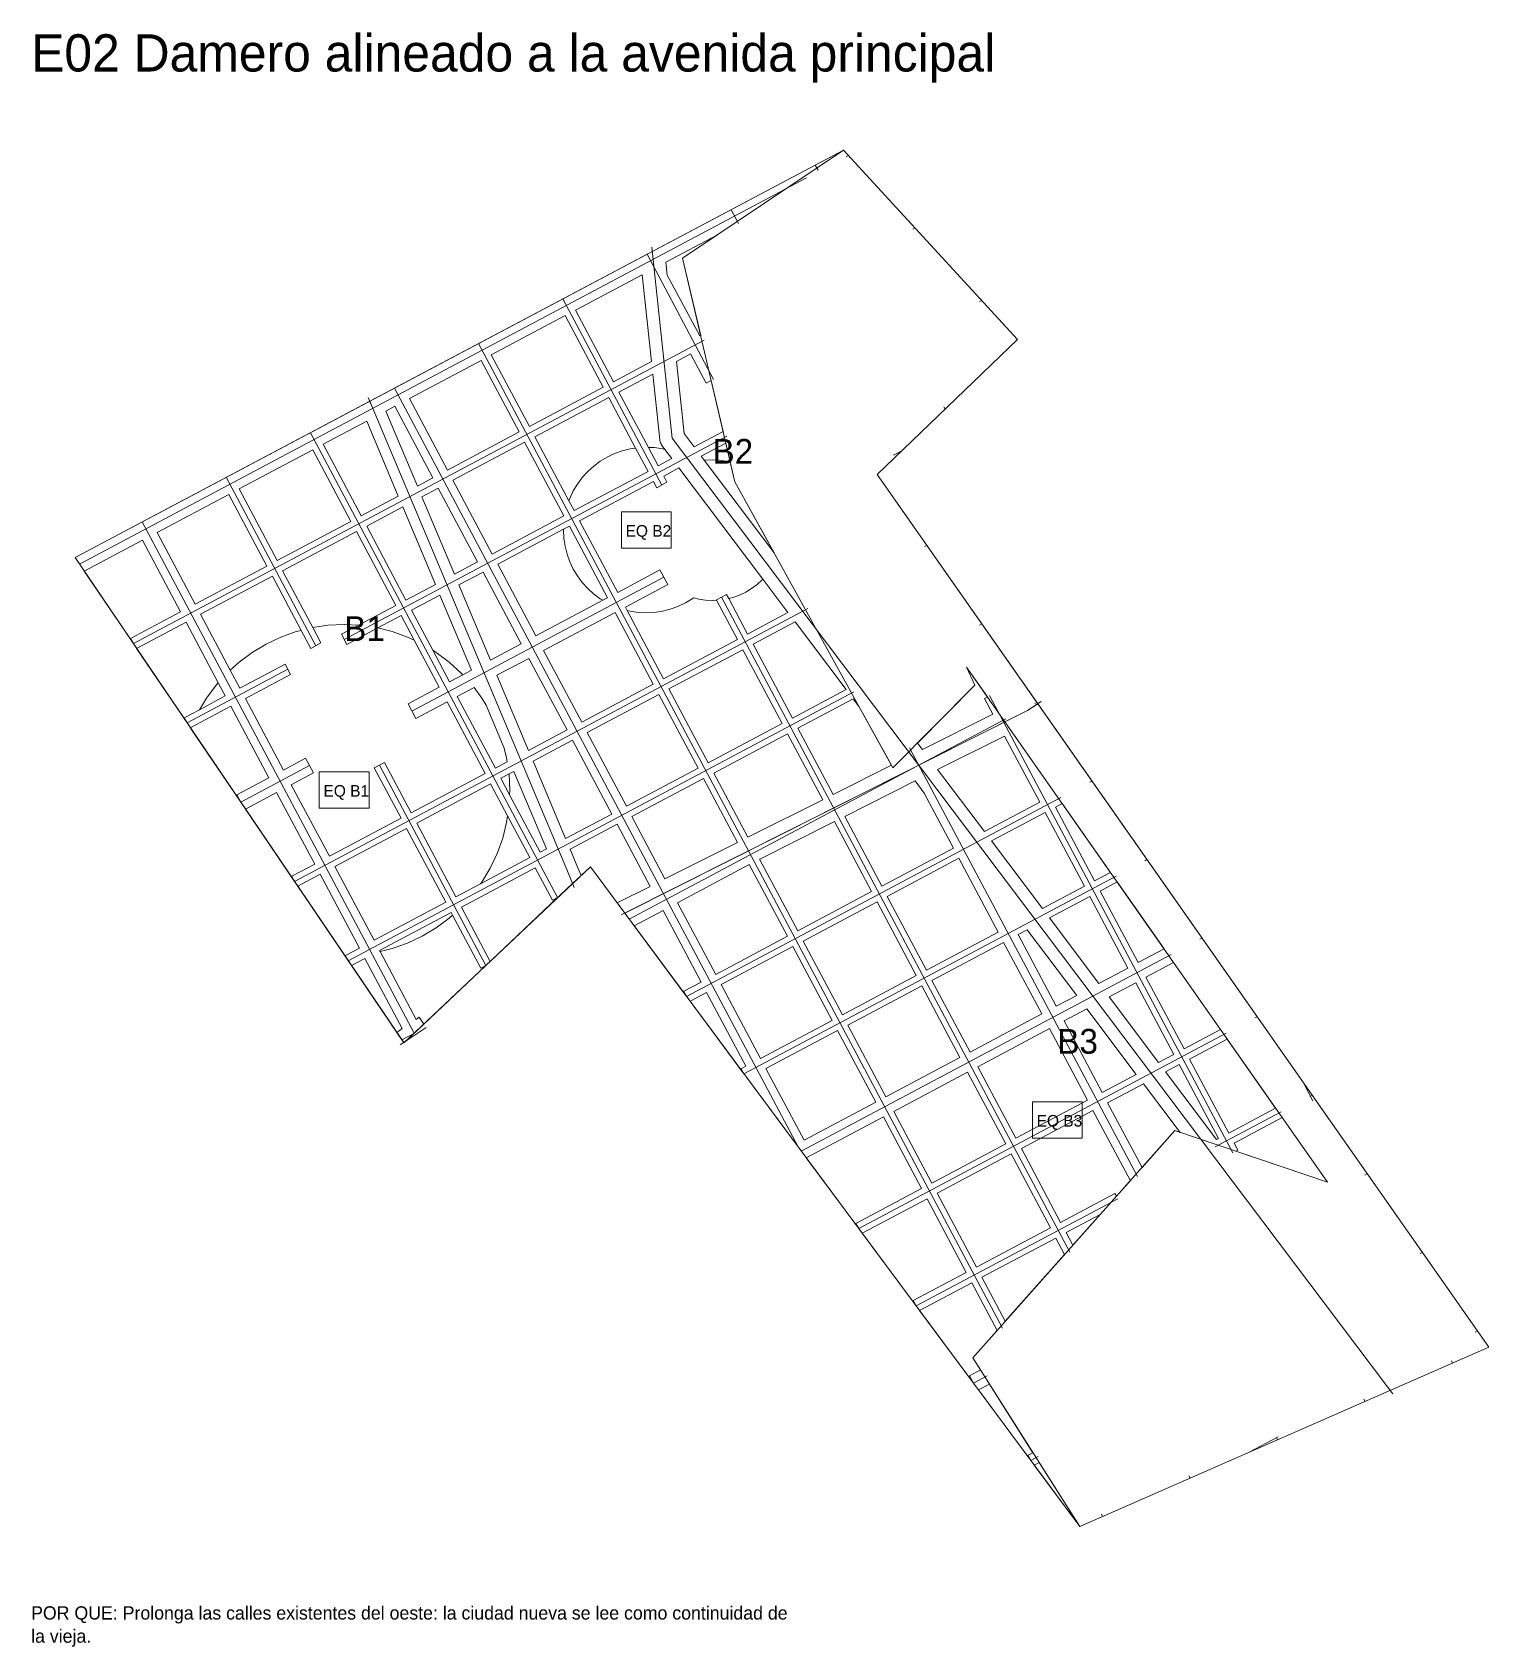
# Model space of a CAD drawing. Header units: metres. Extents: x 3873 to 16340, y -5213 to 3289.
# Drawn here: x 8581 to 10340, y 1087 to 3037 of the extents above; entities that cross this region are included whole.
import ezdxf

# ---------------------------------------------------------------- set-up
doc = ezdxf.new("R2010")
doc.units = ezdxf.units.M
for name, color, linetype, lineweight, plot in [('EQUIPAMIENTO', 5, 'Continuous', 0, False), ('LIMITE-INTERVENCION', 30, 'Continuous', 0, False), ('MANZANAS-PROPUESTAS', 33, 'Continuous', 0, False), ('SECTORES', 1, 'Continuous', 0, False), ('TEXTO', 7, 'Continuous', 0, False), ('VERDE-OBLIGATORIO', 3, 'Continuous', 0, False), ('VERDE-PROPUESTO', 82, 'Continuous', 0, False), ('VIA-BOULEVARD', 30, 'Continuous', 0, False), ('VIA-PRIMARIA', 1, 'Continuous', 0, False), ('VIA-SECUNDARIA', 8, 'Continuous', 0, False), ('VIA-TERCIARIA', 9, 'Continuous', 0, False)]:
    doc.layers.add(name, color=color, linetype=linetype, lineweight=lineweight, plot=plot)

msp = doc.modelspace()

# ---------------------------------------------------------------- texts
at = {"layer": 'EQUIPAMIENTO'}
for s, p in [('EQ B2', (9297.8, 2428.1)), ('EQ B1', (8933, 2114)), ('EQ B3', (9794.1, 1715.5))]:
    msp.add_text(s, height=14, dxfattribs=at).set_placement(p)
at = {"layer": 'SECTORES'}
for s, p in [('B2', (9402.8, 2516.1)), ('B1', (8958, 2302)), ('B3', (9819.1, 1803.5))]:
    msp.add_text(s, height=30, dxfattribs=at).set_placement(p)
at = {"layer": 'TEXTO'}
for s, height, p in [('E02 Damero alineado a la avenida principal', 45, (8580, 2990)), ('POR QUE: Prolonga las calles existentes del oeste: la ciudad nueva se lee como continuidad de', 16, (8580, 1120)), ('la vieja.', 16, (8580, 1092))]:
    msp.add_text(s, height=height, dxfattribs=at).set_placement(p)

# ---------------------------------------------------------------- linework, layer by layer
at = {"layer": 'EQUIPAMIENTO'}
for points in [[(9292.8, 2414.1), (9352.8, 2414.1), (9352.8, 2458.1), (9292.8, 2458.1), (9292.8, 2414.1)], [(8928, 2100), (8988, 2100), (8988, 2144), (8928, 2144), (8928, 2100)], [(9789.1, 1701.5), (9849.1, 1701.5), (9849.1, 1745.5), (9789.1, 1745.5), (9789.1, 1701.5)]]:
    msp.add_lwpolyline(points, close=True, dxfattribs=at)
at = {"layer": 'LIMITE-INTERVENCION'}
msp.add_lwpolyline([(8633, 2403), (9561, 2895), (9771.2, 2666.4), (9601.5, 2503.2), (10340, 1449), (9846.2, 1232.4), (9255.3, 2029.4), (9030.2, 1816.5), (8633, 2403)], close=True, dxfattribs=at)
at = {"layer": 'MANZANAS-PROPUESTAS'}
for points in [[(9387.4, 2670.6), (9348.2, 2744.2), (9346.6, 2759.8), (9408.7, 2792.9), (9366.7, 2764.7), (9388.5, 2671.1), (9387.4, 2670.6)], [(9329.1, 2639.6), (9283.2, 2615.2), (9237.2, 2701.7), (9318, 2744.6), (9329.1, 2639.6)], [(9135.7, 2647.7), (9224.9, 2695.1), (9270.9, 2608.6), (9181.7, 2561.2), (9135.7, 2647.7)], [(9036.8, 2595.1), (9123.3, 2641.1), (9169.3, 2554.6), (9082.8, 2508.6), (9036.8, 2595.1)], [(9380.6, 2536.7), (9368.5, 2552.7), (9359.3, 2639.7), (9376.3, 2648.8), (9395.2, 2613.4), (9401.3, 2616.6), (9415.6, 2555.3), (9380.6, 2536.7)], [(9289.8, 2602.8), (9330.7, 2624.6), (9339.1, 2545.4), (9339.3, 2544.1), (9339.6, 2542.8), (9340, 2541.5), (9340.6, 2540.3), (9341.3, 2539.1), (9342, 2538), (9345.4, 2533.4), (9342.3, 2534.2), (9332.6, 2535.7), (9325.3, 2536), (9289.8, 2602.8)], [(9188.3, 2548.8), (9277.4, 2596.2), (9309.9, 2535.2), (9303.3, 2534.2), (9293.8, 2531.8), (9284.5, 2528.5), (9275.7, 2524.3), (9267.3, 2519.3), (9259.4, 2513.4), (9252.1, 2506.9), (9245.5, 2499.6), (9239.7, 2491.7), (9234.6, 2483.3), (9230.4, 2474.4), (9229.4, 2471.5), (9188.3, 2548.8)], [(9008.2, 2579.9), (9019.1, 2585.7), (9065.1, 2499.2), (9046.4, 2489.2), (9008.2, 2579.9)], [(8932.6, 2539.7), (8985.2, 2567.7), (9023.3, 2477), (8978.6, 2453.2), (8932.6, 2539.7)], [(9089.4, 2496.2), (9175.9, 2542.2), (9223.3, 2453.1), (9136.8, 2407), (9089.4, 2496.2)], [(9389.1, 2525.4), (9418.9, 2541.2), (9424.2, 2518.3), (9419.4, 2519.5), (9411.1, 2520.7), (9402.8, 2521.1), (9394.5, 2520.7), (9392.8, 2520.5), (9389.1, 2525.4)], [(8966.2, 2446.6), (8877.1, 2399.2), (8831.1, 2485.7), (8920.2, 2533.1), (8966.2, 2446.6)], [(8732.2, 2433.1), (8818.7, 2479.2), (8864.7, 2392.6), (8778.2, 2346.6), (8732.2, 2433.1)], [(9051.8, 2476.3), (9071.7, 2486.8), (9119.1, 2397.7), (9091.1, 2382.8), (9051.8, 2476.3)], [(8985.2, 2440.8), (9028.8, 2464), (9068.1, 2370.5), (9032.6, 2351.6), (8985.2, 2440.8)], [(8714.5, 2423.8), (8760.5, 2337.2), (8700.2, 2305.1), (8703.5, 2299), (8644.2, 2386.4), (8714.5, 2423.8)], [(8883.6, 2386.8), (8972.8, 2434.3), (9020.2, 2345.1), (8975.3, 2321.2), (8958, 2322), (8938.4, 2321.1), (8920.1, 2318.3), (8883.6, 2386.8)], [(9143.4, 2394.7), (9222.9, 2437), (9222.8, 2436.1), (9223.3, 2426.3), (9224.7, 2416.6), (9227.1, 2407.1), (9230.4, 2397.9), (9234.6, 2389), (9239.7, 2380.6), (9245.5, 2372.7), (9252.1, 2365.4), (9259.4, 2358.8), (9267.3, 2353), (9270.3, 2351.2), (9189.4, 2308.2), (9143.4, 2394.7)], [(8784.7, 2334.3), (8871.3, 2380.3), (8906, 2314.9), (8900, 2313.4), (8881.5, 2306.8), (8863.7, 2298.4), (8846.9, 2288.3), (8831.1, 2276.6), (8820.5, 2267), (8784.7, 2334.3)], [(9096.6, 2369.8), (9125.7, 2385.3), (9171.7, 2298.8), (9134.7, 2279.1), (9096.6, 2369.8)], [(9493.9, 2336.5), (9445.2, 2310.5), (9422.3, 2353.5), (9427.5, 2354.8), (9435.3, 2357.6), (9442.9, 2361.2), (9450, 2365.5), (9456.7, 2370.4), (9462.9, 2376), (9463.6, 2376.8), (9493.9, 2336.5)], [(9039.2, 2339.3), (9073.5, 2357.6), (9111.7, 2266.8), (9101.3, 2261.4), (9099.4, 2263.4), (9084.9, 2276.6), (9069.1, 2288.3), (9064.9, 2290.8), (9039.2, 2339.3)], [(9432.8, 2304), (9343.7, 2256.5), (9299.8, 2338.9), (9303.3, 2338.1), (9313, 2336.6), (9322.8, 2336.1), (9332.6, 2336.6), (9342.3, 2338.1), (9351.8, 2340.5), (9361.1, 2343.8), (9370, 2348), (9378.4, 2353), (9380.1, 2354.3), (9386.2, 2352.8), (9394.5, 2351.6), (9402.8, 2351.1), (9407.6, 2351.4), (9432.8, 2304)], [(8767.1, 2324.9), (8806, 2251.7), (8803.4, 2248.9), (8791.7, 2233.1), (8783.3, 2219.1), (8765, 2209.4), (8768.3, 2203.2), (8707.4, 2293.1), (8767.1, 2324.9)], [(9026.8, 2332.7), (9042.6, 2303), (9034.6, 2306.8), (9016.1, 2313.4), (8998.7, 2317.8), (9026.8, 2332.7)], [(9285.3, 2336.5), (9331.3, 2250), (9244.8, 2204), (9198.8, 2290.5), (9285.3, 2336.5)], [(9502.5, 2325.1), (9564, 2243.5), (9499.2, 2209), (9451.8, 2298.2), (9502.5, 2325.1)], [(9439.4, 2291.6), (9486.8, 2202.4), (9397.6, 2155), (9350.2, 2244.2), (9439.4, 2291.6)], [(9181.1, 2281.1), (9227.1, 2194.6), (9180.6, 2169.9), (9142.5, 2260.6), (9181.1, 2281.1)], [(9731.2, 2232.8), (9741.3, 2213.8), (9656.3, 2171), (9650.4, 2178.8), (9719.7, 2248.7), (9709.6, 2270.5), (9734.7, 2234.7), (9731.2, 2232.8)], [(9385.3, 2148.4), (9298.8, 2102.4), (9251.3, 2191.6), (9337.9, 2237.6), (9385.3, 2148.4)], [(9572.6, 2232.2), (9579.8, 2222.5), (9618.7, 2152.1), (9548.3, 2116.7), (9505.8, 2196.6), (9572.6, 2232.2)], [(9493.4, 2190.1), (9535.8, 2110.4), (9445.5, 2065), (9404.2, 2142.6), (9493.4, 2190.1)], [(9755.4, 2187.3), (9797.9, 2107.3), (9731.1, 2071.8), (9674.6, 2146.7), (9755.4, 2187.3)], [(9281.1, 2093), (9225.4, 2063.4), (9186.1, 2156.9), (9233.7, 2182.2), (9281.1, 2093)], [(9202.3, 2051.2), (9194.6, 2047), (9157.7, 2116.3), (9158, 2122), (9157.1, 2141.5), (9163, 2144.6), (9202.3, 2051.2)], [(9433, 2058.7), (9345.4, 2014.6), (9305.3, 2090.1), (9391.9, 2136.1), (9433, 2058.7)], [(9647.4, 2133), (9658.3, 2118.4), (9693.7, 2051.9), (9607.2, 2005.9), (9562.4, 2090.2), (9647.4, 2133)], [(9122.8, 2008.9), (9124.3, 2010.9), (9134.4, 2027.7), (9142.8, 2045.5), (9149.4, 2064), (9154.2, 2083), (9155.4, 2090.9), (9182.2, 2040.5), (9122.8, 2008.9)], [(9851.9, 2005.8), (9801.1, 1978.8), (9739.6, 2060.5), (9804.4, 2095), (9851.9, 2005.8)], [(9864.2, 2012.4), (9816.8, 2101.5), (9824.9, 2105.8), (9883.3, 2022.5), (9864.2, 2012.4)], [(9244, 2018.7), (9239, 2030.9), (9239, 2031), (9230.8, 2050.5), (9287.7, 2080.7), (9327.6, 2005.6), (9287.8, 1985.6), (9255.3, 2029.4), (9244, 2018.7)], [(9459.9, 2038.6), (9549.9, 2083.9), (9594.8, 1999.3), (9505.6, 1951.9), (9459.6, 2038.5), (9459.9, 2038.6)], [(9447.2, 2031.9), (9493.3, 1945.4), (9406.7, 1899.4), (9360.7, 1985.9), (9447.2, 2031.9)], [(9700.3, 2039.6), (9747.7, 1950.4), (9661.1, 1904.4), (9613.7, 1993.6), (9700.3, 2039.6)], [(9099.6, 1980.7), (9188.8, 2028.1), (9209.7, 1988.8), (9215.8, 1992.1), (9134.5, 1915.1), (9099.6, 1980.7)], [(9916.8, 1913.5), (9870.8, 2000), (9891.4, 2011), (9948, 1930.1), (9916.8, 1913.5)], [(9904.4, 1906.9), (9869.4, 1888.3), (9809.7, 1967.5), (9858.4, 1993.4), (9904.4, 1906.9)], [(9048.7, 1847.5), (9044.9, 1844.9), (9001.3, 1926.9), (9016.1, 1930.6), (9034.6, 1937.2), (9052.3, 1945.6), (9069.1, 1955.7), (9084.9, 1967.4), (9088.9, 1971), (9123, 1906.8), (9129.2, 1910.1), (9054.2, 1839.2), (9048.7, 1847.5)], [(9343.1, 1976.5), (9389.1, 1890), (9368.2, 1878.9), (9371.5, 1872.7), (9308.2, 1958), (9343.1, 1976.5)], [(9512.2, 1939.6), (9601.4, 1987), (9648.8, 1897.8), (9559.6, 1850.4), (9512.2, 1939.6)], [(9782.9, 1953.2), (9842.6, 1874), (9817.9, 1860.9), (9771.9, 1947.4), (9782.9, 1953.2)], [(9547.2, 1843.8), (9460.7, 1797.8), (9413.3, 1887), (9499.8, 1933), (9547.2, 1843.8)], [(9754.2, 1938), (9800.3, 1851.5), (9713.7, 1805.5), (9667.7, 1892), (9754.2, 1938)], [(8983, 1918.7), (9028.2, 1833.8), (9021.5, 1829.3), (8966.8, 1910.1), (8983, 1918.7)], [(9972.2, 1809.3), (9926.2, 1895.8), (9959.6, 1913.6), (10016.3, 1832.7), (9972.2, 1809.3)], [(9395.6, 1877.6), (9443.1, 1788.4), (9437.5, 1785.4), (9440.7, 1779.3), (9375.7, 1867), (9395.6, 1877.6)], [(9566.2, 1838), (9655.4, 1885.4), (9701.4, 1798.9), (9612.2, 1751.5), (9566.2, 1838)], [(9959.8, 1802.7), (9941.3, 1792.9), (9881.6, 1872.1), (9913.8, 1889.2), (9959.8, 1802.7)], [(9873.3, 1756.7), (9827.3, 1843.2), (9854.8, 1857.8), (9914.5, 1778.6), (9873.3, 1756.7)], [(9769.1, 1701.3), (9723.1, 1787.8), (9809.6, 1833.8), (9855.7, 1747.3), (9769.1, 1701.3)], [(9599.8, 1744.9), (9513.3, 1698.9), (9467.3, 1785.5), (9553.8, 1831.5), (9599.8, 1744.9)], [(10026.2, 1707.7), (9978.8, 1796.9), (10024.4, 1821.2), (10082.7, 1737.8), (10026.2, 1707.7)], [(9667.6, 1647.3), (9621.6, 1733.8), (9710.8, 1781.3), (9756.8, 1694.7), (9667.6, 1647.3)], [(9966.4, 1790.3), (10013.8, 1701.2), (10011.4, 1699.9), (9949.9, 1781.6), (9966.4, 1790.3)], [(9879.9, 1744.3), (9923.1, 1767.3), (9967.4, 1708.4), (9961, 1710.6), (9921.5, 1666.1), (9879.9, 1744.3)], [(9609.2, 1727.3), (9655.2, 1640.7), (9576, 1598.6), (9579.3, 1592.4), (9516, 1677.7), (9609.2, 1727.3)], [(9888.7, 1634.6), (9823.1, 1599.8), (9775.7, 1688.9), (9862.2, 1735), (9907.1, 1650.7), (9908.3, 1651.3), (9890.5, 1631.3), (9888.7, 1634.6)], [(10037.1, 1687.2), (10032.8, 1695.4), (10090.8, 1726.3), (10145.3, 1648.5), (10034.6, 1685.8), (10037.1, 1687.2)], [(9674.2, 1635), (9763.3, 1682.4), (9810.8, 1593.2), (9721.6, 1545.8), (9674.2, 1635)], [(9661.8, 1628.4), (9709.2, 1539.2), (9645.2, 1505.2), (9648.5, 1499), (9583.5, 1586.7), (9661.8, 1628.4)], [(9829.7, 1587.4), (9871, 1609.4), (9837.8, 1572.1), (9829.7, 1587.4)], [(9728.1, 1533.4), (9817.3, 1580.8), (9827.9, 1560.9), (9756.3, 1480.4), (9728.1, 1533.4)], [(9713.1, 1414.4), (9717.8, 1405.6), (9652.7, 1493.3), (9715.8, 1526.8), (9746.4, 1469.3), (9717, 1436.2), (9726.3, 1421.5), (9713.1, 1414.4)], [(9783.8, 1318.4), (9787.1, 1312.2), (9723.8, 1397.5), (9737.1, 1404.5), (9789.7, 1321.5), (9783.8, 1318.4)], [(9791.3, 1306.5), (9797.2, 1309.7), (9846.2, 1232.4), (9791.3, 1306.5)]]:
    msp.add_lwpolyline(points, close=True, dxfattribs=at)
at = {"layer": 'SECTORES'}
for points in [[(8989.1, 2591.8), (9561, 2895), (9771.2, 2666.4), (9601.5, 2503.2), (9795.5, 2226.3), (9783, 2218), (9296.9, 1973.4), (9255.3, 2029.4), (9233.9, 2009.2), (9227, 2026), (8992, 2585), (8989.1, 2591.8)], [(9030.2, 1816.5), (9030, 1816.9), (8633, 2403), (8989.1, 2591.8), (8992, 2585), (9227, 2026), (9233.9, 2009.2), (9032.1, 1818.3), (9030.2, 1816.5)], [(9795.5, 2226.3), (10340, 1449), (9846.2, 1232.4), (9296.9, 1973.4), (9783, 2218), (9795.5, 2226.3)]]:
    msp.add_lwpolyline(points, close=True, dxfattribs=at)
at = {"layer": 'VERDE-OBLIGATORIO'}
msp.add_lwpolyline([(10145.3, 1648.5), (9709.6, 2270.5), (9719.7, 2248.7), (9620.6, 2148.7), (9429.8, 2494.3), (9366.7, 2764.7), (9561, 2895), (9771.2, 2666.4), (9601.5, 2503.2), (10340, 1449), (9846.2, 1232.4), (9717, 1436.2), (9961, 1710.6), (10145.3, 1648.5)], close=True, dxfattribs=at)
at = {"layer": 'VERDE-PROPUESTO'}
for points in [[(9342.3, 2534.2), (9345.4, 2533.4), (9353.8, 2522.4), (9337.2, 2513.6), (9325.3, 2536), (9332.6, 2535.7), (9342.3, 2534.2)], [(9234.6, 2483.3), (9239.7, 2491.7), (9245.5, 2499.6), (9252.1, 2506.9), (9259.4, 2513.4), (9267.3, 2519.3), (9275.7, 2524.3), (9284.5, 2528.5), (9293.8, 2531.8), (9303.3, 2534.2), (9309.9, 2535.2), (9324.9, 2507), (9235.7, 2459.6), (9229.4, 2471.5), (9230.4, 2474.4), (9234.6, 2483.3)], [(9402.8, 2521.1), (9411.1, 2520.7), (9419.4, 2519.5), (9424.2, 2518.3), (9429.8, 2494.3), (9477.1, 2408.7), (9392.8, 2520.5), (9394.5, 2520.7), (9402.8, 2521.1)], [(9456.7, 2370.4), (9450, 2365.5), (9442.9, 2361.2), (9435.3, 2357.6), (9427.5, 2354.8), (9422.3, 2353.5), (9419.8, 2358.2), (9407.5, 2351.7), (9407.6, 2351.4), (9402.8, 2351.1), (9394.5, 2351.6), (9386.2, 2352.8), (9380.1, 2354.3), (9378.4, 2353), (9370, 2348), (9361.1, 2343.8), (9351.8, 2340.5), (9342.3, 2338.1), (9332.6, 2336.6), (9322.8, 2336.1), (9313, 2336.6), (9303.3, 2338.1), (9299.8, 2338.9), (9297.6, 2343.1), (9348.7, 2370.2), (9339.3, 2387.9), (9288.3, 2360.7), (9242.2, 2447.3), (9331.4, 2494.7), (9335.4, 2487.2), (9347.7, 2493.8), (9343.8, 2501.3), (9362.3, 2511.1), (9463.6, 2376.8), (9462.9, 2376), (9456.7, 2370.4)], [(9259.4, 2358.8), (9252.1, 2365.4), (9245.5, 2372.7), (9239.7, 2380.6), (9234.6, 2389), (9230.4, 2397.9), (9227.1, 2407.1), (9224.7, 2416.6), (9223.3, 2426.3), (9222.8, 2436.1), (9222.9, 2437), (9229.9, 2440.7), (9275.9, 2354.2), (9270.3, 2351.2), (9267.3, 2353), (9259.4, 2358.8)], [(8846.9, 2288.3), (8863.7, 2298.4), (8881.5, 2306.8), (8900, 2313.4), (8906, 2314.9), (8917.6, 2293.1), (8930, 2299.7), (8920.1, 2318.3), (8938.4, 2321.1), (8958, 2322), (8975.3, 2321.2), (8954.6, 2310.2), (8961.2, 2297.8), (8998.7, 2317.8), (9016.1, 2313.4), (9034.6, 2306.8), (9042.6, 2303), (9072.8, 2246.2), (9035.1, 2226.1), (9044.5, 2208.5), (9082.2, 2228.5), (9128.2, 2142), (9039, 2094.6), (9006.7, 2155.3), (8994.4, 2148.7), (9026.7, 2088), (8940.1, 2042), (8894.1, 2128.5), (8920.9, 2142.8), (8911.5, 2160.4), (8884.7, 2146.2), (8838.7, 2232.7), (8893.4, 2261.8), (8886.9, 2274.2), (8832.2, 2245.1), (8820.5, 2267), (8831.1, 2276.6), (8846.9, 2288.3)], [(9084.9, 2276.6), (9099.4, 2263.4), (9101.3, 2261.4), (9085.2, 2252.8), (9064.9, 2290.8), (9069.1, 2288.3), (9084.9, 2276.6)], [(8803.4, 2248.9), (8806, 2251.7), (8814.5, 2235.7), (8783.3, 2219.1), (8791.7, 2233.1), (8803.4, 2248.9)], [(9129.4, 2224.7), (9151.3, 2172.5), (9154.2, 2161), (9154.9, 2156.2), (9140.6, 2148.6), (9094.6, 2235.1), (9114.9, 2245.9), (9124.3, 2233.1), (9129.4, 2224.7)], [(8773, 2197.7), (8821.1, 2223.3), (8867.1, 2136.8), (8828.5, 2116.3), (8833.2, 2107.4), (8772.6, 2196.8), (8773, 2197.7)], [(9124.3, 2010.9), (9122.8, 2008.9), (9093, 1993), (9045.6, 2082.2), (9134.8, 2129.6), (9155.4, 2090.9), (9154.2, 2083), (9149.4, 2064), (9142.8, 2045.5), (9134.4, 2027.7), (9124.3, 2010.9)], [(9157.7, 2116.3), (9147.1, 2136.2), (9157.1, 2141.5), (9158, 2122), (9157.7, 2116.3)], [(8838.8, 2099.1), (8876.5, 2119.1), (8922.5, 2032.6), (8894.7, 2017.9), (8898, 2011.7), (8867.8, 2056.4), (8838.8, 2099.1)], [(8994.1, 1940.5), (8946.7, 2029.6), (9033.2, 2075.6), (9080.7, 1986.5), (8994.1, 1940.5)], [(8902, 2005.8), (8929.1, 2020.3), (8976.5, 1931.1), (8959.6, 1922.1), (8958.7, 1922.1), (8902, 2005.8)], [(9069.1, 1955.7), (9052.3, 1945.6), (9034.6, 1937.2), (9016.1, 1930.6), (9001.3, 1926.9), (9000.7, 1928.1), (9087.2, 1974.1), (9088.9, 1971), (9084.9, 1967.4), (9069.1, 1955.7)]]:
    msp.add_lwpolyline(points, close=True, dxfattribs=at)
at = {"layer": 'VIA-BOULEVARD'}
msp.add_lwpolyline([(8987.1, 2596.4), (8992, 2585), (9227, 2026), (9235.9, 2004.2)], dxfattribs=at)
at = {"layer": 'VIA-PRIMARIA'}
for points in [[(9329.6, 2778), (9354, 2547), (10218, 1401), (10224.1, 1392.7)], [(9292.3, 1971.1), (9783, 2218), (9799.7, 2229)], [(9025.8, 1814.1), (9057.1, 1835)]]:
    msp.add_lwpolyline(points, dxfattribs=at)
at = {"layer": 'VIA-SECUNDARIA'}
for points in [[(9564.3, 2886.9), (9567.1, 2888.4)], [(8638.6, 2394.7), (9516.2, 2861.4)], [(9404, 2618), (9323.7, 2769.2)], [(9506.2, 1691), (9018.8, 2607.6)], [(9621.5, 2526.6), (9631.2, 2531.8)], [(9042.5, 1828.2), (8714, 2446)], [(9039.8, 2217.3), (9344, 2379.1)], [(9791.8, 2226.4), (9794.4, 2227.8)], [(9302.2, 1966.1), (9757.1, 2207.9)], [(9915.9, 1655.3), (9640.6, 2173.1)], [(8833.2, 2107.4), (8916.2, 2151.6)], [(9991.2, 1941.7), (9993.9, 1943.1)], [(9510, 1685.8), (9956.5, 1923.2)], [(9027.7, 1820.2), (9042.2, 1827.8)], [(10190.6, 1657), (10193.3, 1658.4)], [(9717.8, 1405.6), (9734.4, 1414.4)], [(10085.1, 1337.2), (10083.6, 1339.8)]]:
    msp.add_lwpolyline(points, dxfattribs=at)
at = {"layer": 'VIA-TERCIARIA'}
for points in [[(9530.2, 2870.7), (9526.9, 2876.9)], [(9434.1, 2806.3), (9425.3, 2823)], [(9644.8, 2799.5), (9647.5, 2800.9)], [(9341.6, 2490.5), (9222, 2715.3)], [(9725.2, 2712), (9727.9, 2713.4)], [(8703.5, 2299), (9392.9, 2665.6)], [(9752.9, 1472), (9120.4, 2661.4)], [(9683.6, 2582.1), (9682.1, 2584.9)], [(9215.8, 1992.1), (8917.2, 2553.7)], [(8957.9, 2304), (9420, 2549.7)], [(8923.8, 2296.4), (8815.6, 2499.8)], [(9658.8, 2416.2), (9661.5, 2417.6)], [(8898, 2011.7), (9517.8, 2341.2)], [(9834.4, 1563.7), (9413.6, 2355)], [(9725.3, 2321.3), (9727.9, 2322.7)], [(8768.3, 2203.2), (8890.1, 2268)], [(8962.9, 1915.9), (9573.3, 2240.5)], [(10031, 1683.9), (9737.3, 2236.1)], [(9129.2, 1910.1), (9000.6, 2152)], [(9858.2, 2131.5), (9860.9, 2132.9)], [(9371.5, 1872.7), (9823.5, 2113)], [(9924.7, 2036.6), (9927.4, 2038)], [(9440.7, 1779.3), (9890, 2018.1)], [(10057.7, 1846.8), (10060.3, 1848.2)], [(9579.3, 1592.4), (10023, 1828.4)], [(10127.8, 1746.6), (10116.3, 1768.3)], [(10124.1, 1751.9), (10126.8, 1753.3)], [(10009.7, 1691), (10089.5, 1733.5)], [(9648.5, 1499), (9892, 1628.4)], [(10257.1, 1562.1), (10259.8, 1563.5)], [(10323.6, 1467.2), (10326.3, 1468.6)], [(10296.3, 1429.8), (10294.9, 1432.5)], [(10190.7, 1383.5), (10189.3, 1386.2)], [(10050.6, 1322.1), (10085.8, 1340.8)], [(9787.1, 1312.2), (9796.1, 1317)], [(9979.4, 1290.8), (9978, 1293.5)], [(9873.8, 1244.5), (9872.4, 1247.2)]]:
    msp.add_lwpolyline(points, dxfattribs=at)

msp.set_redraw_order([(e.dxf.handle, doc.entitydb.next_handle()) for e in msp.query("TEXT MTEXT ATTDEF DIMENSION ARC_DIMENSION")])  # texts and dimensions are drawn at this point

doc.saveas('drawing.dxf')
